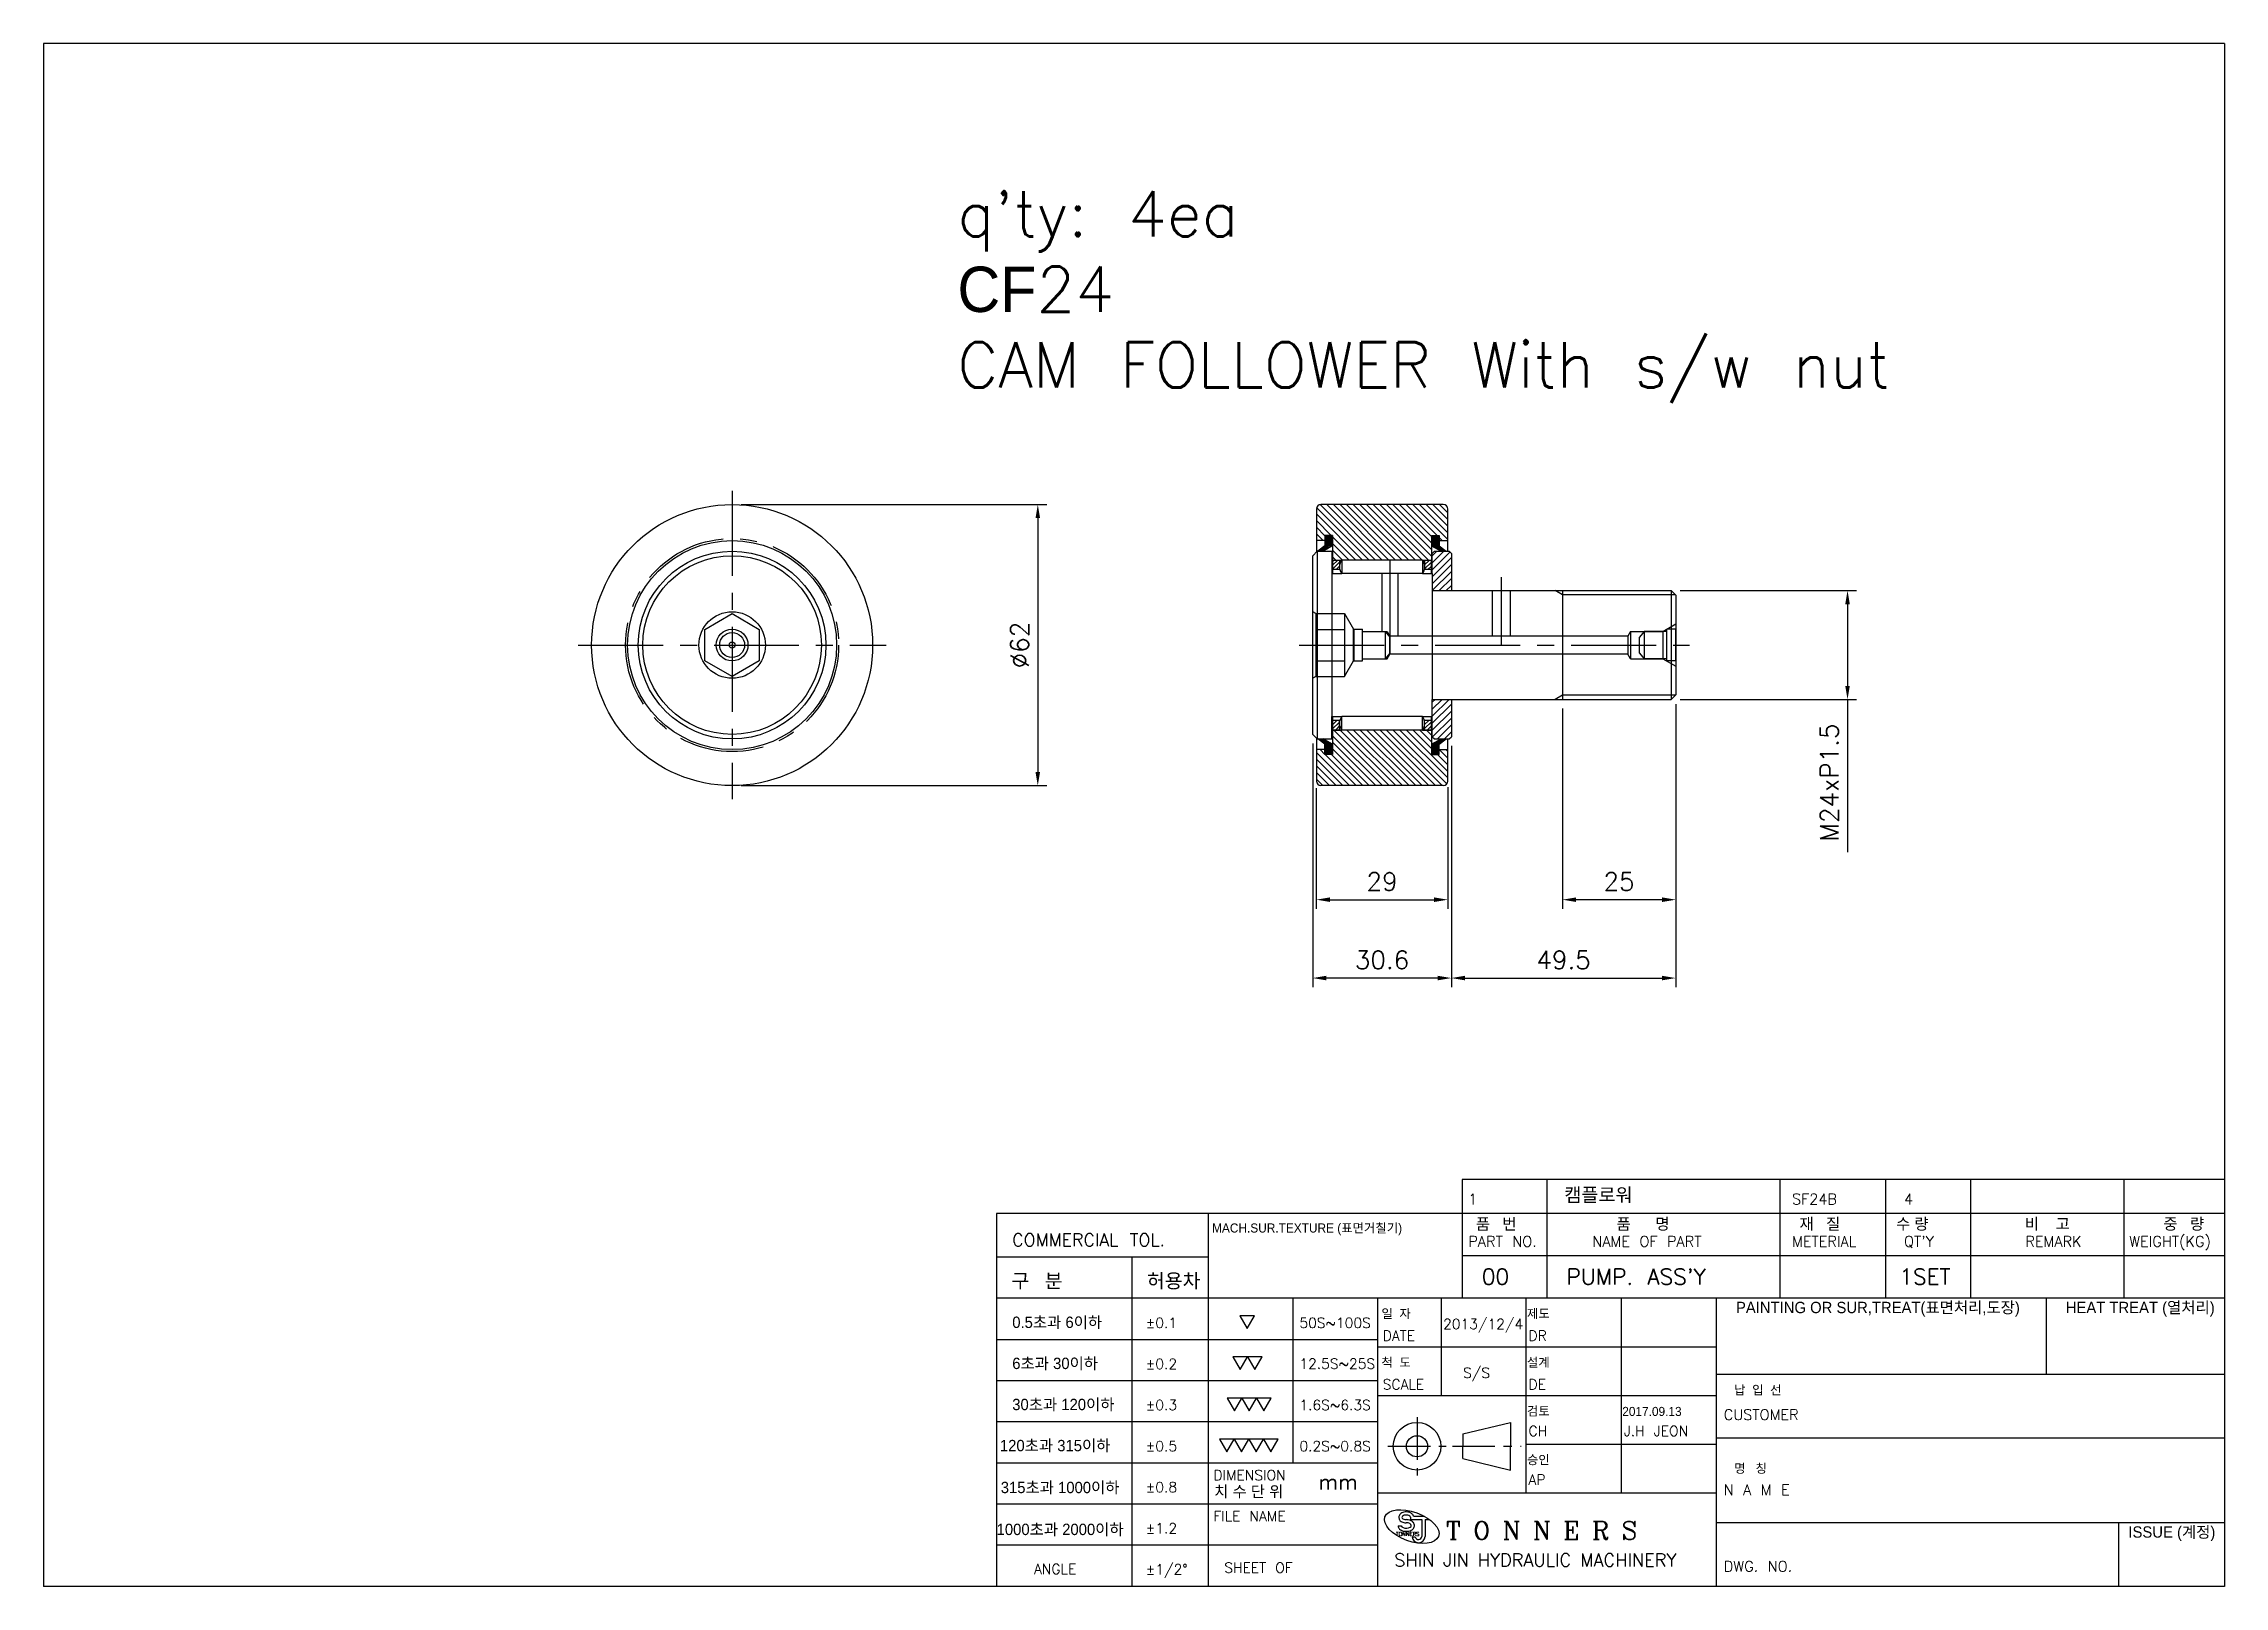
# Model space of a CAD drawing. Extents: x -2917 to 6643, y 8514 to 10799.
# Drawn here: x 5030.7 to 5511.8, y 8514.2 to 8854.4 of the extents above; entities that cross this region are included whole.
import ezdxf

# ---------------------------------------------------------------- set-up
doc = ezdxf.new("R2010")
doc.units = 0
doc.header["$LTSCALE"] = 15
doc.header["$MEASUREMENT"] = 0
doc.linetypes.add('CENTER', pattern=[2, 1.25, -0.25, 0.25, -0.25])
doc.linetypes.add('PHANTOM2', pattern=[31.75, 15.875, -3.175, 3.175, -3.175, 3.175, -3.175])
for name, color, linetype in [('1', 1, 'CENTER'), ('3', 3, 'Continuous'), ('4', 4, 'Continuous'), ('DXF0', 7, 'Continuous'), ('DXF1', 7, 'Continuous'), ('DXF4', 7, 'Continuous')]:
    doc.layers.add(name, color=color, linetype=linetype)
doc.styles.add('HSG', font='romans.shx', dxfattribs={"bigfont": 'whgtxt.shx'})
doc.styles.add('ROMANC', font='romanc', dxfattribs={"height": 2})
doc.styles.add('ROMANS', font='txt.shx', dxfattribs={"bigfont": 'whgtxt.shx'})
doc.styles.get("Standard").update_dxf_attribs({"font": 'txt.shx'})
doc.dimstyles.new('ISO-25', dxfattribs={"dimtxt": 2.5, "dimasz": 2.5, "dimexe": 1.25, "dimexo": 0.625, "dimtad": 1, "dimtoh": 1, "dimdsep": 46, "dimtxsty": 'Standard', "dimcen": 2.5, "dimclrt": 6, "dimadec": 0, "dimazin": 0, "dimtfac": 1, "dimtmove": 0, "dimatfit": 3, "dimfxl": 1, "dimarcsym": 0})

msp = doc.modelspace()

# ---------------------------------------------------------------- texts
for s, height, p in [('1', 2.335, (5345.021, 8598.466)), ('SF24B', 2.3354, (5416.432, 8598.466)), ('4', 2.335, (5441.134, 8598.466)), ('COMMERCIAL TOL.', 2.80248, (5244.379, 8589.228)), ('PART NO.', 2.3354, (5345.021, 8589.125)), ('NAME OF PART', 2.3354, (5372.376, 8589.125)), ('METERIAL', 2.3354, (5416.432, 8589.125)), ("QT'Y", 2.3354, (5441.134, 8589.125)), ('REMARK', 2.3354, (5467.912, 8589.125)), ('WEIGHT(KG)', 2.3354, (5490.827, 8589.125)), ('00', 3.5031, (5348.001, 8580.771)), ("PUMP. ASS'Y", 3.5031, (5366.684, 8580.771)), ('1SET', 3.5031, (5440.127, 8580.771)), ('%%P0.1', 2.242, (5273.843, 8571.218)), ('50S~100S', 2.242, (5307.742, 8571.218)), ('DATE', 2.242, (5326.14, 8568.387)), ('2013/12/4', 2.242, (5339.452, 8570.948)), ('DR', 2.242, (5358.302, 8568.387)), ('%%P0.2', 2.242, (5273.843, 8562.156)), ('12.5S~25S', 2.242, (5307.742, 8562.203)), ('SCALE', 2.242, (5326.14, 8557.644)), ('S/S', 2.242, (5343.852, 8560.205)), ('DE', 2.242, (5358.302, 8557.644)), ('%%P0.3', 2.242, (5273.843, 8553.095)), ('1.6S~6.3S', 2.242, (5307.742, 8553.095)), ('CUSTOMER', 2.3354, (5401.378, 8550.924)), ('%%P0.5', 2.242, (5273.843, 8544.034)), ('0.2S~0.8S', 2.242, (5307.742, 8544.034)), ('CH', 2.242, (5358.302, 8547.368)), ('J.H JEON', 2.242, (5379.321, 8547.368)), ('%%P0.8', 2.242, (5273.843, 8534.972)), ('DIMENSION', 2.242, (5288.773, 8537.636)), ('mm', 3.363, (5311.96, 8535.567)), ('AP', 2.242, (5358.302, 8536.625)), ('N A M E', 2.3354, (5401.378, 8534.348)), ('FILE NAME', 2.242, (5288.773, 8528.575)), ('%%P1.2', 2.242, (5273.843, 8525.911)), ('ANGLE', 2.242, (5249.19, 8516.94)), ('%%P1/2%%D', 2.242, (5273.843, 8516.85)), ('SHEET OF', 2.242, (5291.179, 8517.224)), ('DWG. NO.', 2.3354, (5401.378, 8517.466))]:
    msp.add_text(s, height=height).set_placement(p)
at = {"linetype": 'Continuous', "style": 'ROMANC'}
msp.add_text('T O N N E R S', height=4.00196, dxfattribs=at).set_placement((5340.082, 8524.544))
at = {"insert": (5232.296, 8821.918), "char_height": 10, "attachment_point": 1}
msp.add_mtext_dynamic_manual_height_columns("q'ty: 4ea\\P{\\fGulim|b0|i0|c129|p50;CF}24\\PCAM FOLLOWER With s/w nut", width=3759.60361, gutter_width=50, heights=[0], dxfattribs=at)
at = {"layer": '3'}
for s, height, style, p in [('TONNERS', 0.8511, 'ROMANS', (5329.057, 8525.343)), ('SHIN JIN HYDRAULIC MACHINERY', 2.86559, 'HSG', (5328.668, 8518.601))]:
    msp.add_text(s, height=height, dxfattribs=dict(at, style=style)).set_placement(p)
at = {"layer": '3', "color": 7, "attachment_point": 4}
for s, insert, char_height in [('\\f굴림|b0|i0|c129|p2;MACH.SUR.TEXTURE (표면거칠기)', (5288.478, 8592.953), 2.0007), ('\\f굴림|b0|i0|c129|p2;품   번', (5346.662, 8594.031), 2.50088), ('\\f굴림|b0|i0|c129|p2;품      명', (5377.697, 8594.031), 2.50088), ('\\f굴림|b0|i0|c129|p2;재   질', (5418.079, 8594.031), 2.50088), ('\\f굴림|b0|i0|c129|p2;수 량', (5439.394, 8594.031), 2.50088), ('\\f굴림|b0|i0|c129|p2;비    고', (5467.814, 8594.031), 2.50088), ('\\f굴림|b0|i0|c129|p2;중   량', (5498.366, 8594.031), 2.50088), ('\\f굴림|b0|i0|c129|p2;허용차', (5274.128, 8581.427), 3.12609), ('\\f굴림|b0|i0|c129|p2;구   분', (5244.235, 8581.427), 3.12609), ('\\f굴림|b0|i0|c129|p2;0.5초과 6이하', (5244.397, 8572.323), 2.50088), ('\\f굴림|b0|i0|c129|p2;일  자', (5325.844, 8574.27), 2.0007), ('\\f굴림|b0|i0|c129|p2;제도', (5357.96, 8574.27), 2.0007), ('\\f굴림|b0|i0|c129|p2;PAINTING OR SUR,TREAT(표면처리,도장)', (5404.067, 8575.347), 2.50088), ('\\f굴림|b0|i0|c129|p2;HEAT TREAT (열처리)', (5476.831, 8575.347), 2.50088), ('\\f굴림|b0|i0|c129|p2;6초과 30이하', (5244.397, 8563.261), 2.50088), ('\\f굴림|b0|i0|c129|p2;척  도', (5325.844, 8563.527), 2.0007), ('\\f굴림|b0|i0|c129|p2;설계', (5357.96, 8563.527), 2.0007), ('\\f굴림|b0|i0|c129|p2;30초과 120이하', (5244.397, 8554.2), 2.50088), ('\\f굴림|b0|i0|c129|p2;납  입  선', (5403.668, 8557.455), 2.0007), ('\\f굴림|b0|i0|c129|p2;검토', (5357.96, 8552.784), 2.0007), ('{\\fGulim|b0|i0|c129|p2;2017.09.13}', (5378.979, 8552.784), 2.0007), ('\\f굴림|b0|i0|c129|p2;120초과 315이하', (5241.678, 8545.139), 2.50088), ('\\f굴림|b0|i0|c129|p2;승인', (5357.96, 8542.042), 2.0007), ('\\f굴림|b0|i0|c129|p2;명   칭', (5403.668, 8540.161), 2.0007), ('\\f굴림|b0|i0|c129|p2;315초과 1000이하', (5241.859, 8535.896), 2.50088), ('\\f굴림|b0|i0|c129|p2;치 수 단 위', (5288.93, 8534.991), 2.50088), ('\\f굴림|b0|i0|c129|p2;1000초과 2000이하', (5240.95, 8526.654), 2.50088), ('\\f굴림|b0|i0|c129|p2;ISSUE (계정)', (5490.648, 8525.837), 2.50088)]:
    msp.add_mtext(s, dxfattribs=dict(at, insert=insert, char_height=char_height))
at = {"layer": '4', "color": 6, "linetype": 'PHANTOM2', "insert": (5366.194, 8602.062), "char_height": 3, "width": 15.95553, "attachment_point": 1}
msp.add_mtext('캠플로워', dxfattribs=at)

# ---------------------------------------------------------------- blocks, each defined once
blk = doc.blocks.new('*D337')
at = {"layer": '4', "color": 4, "linetype": 'PHANTOM2', "lineweight": -2, "transparency": 16777216}
for p, q in [((5184.59, 8752.8), (5252.03, 8752.8)), ((5250.03, 8749.8), (5250.03, 8693.8)), ((5184.59, 8690.8), (5252.03, 8690.8))]:
    blk.add_line(p, q, dxfattribs=at)
at = {"layer": '4', "color": 4, "linetype": 'PHANTOM2', "transparency": 16777216}
for points in [[(5249.53, 8749.8), (5250.53, 8749.8), (5250.03, 8752.8)], [(5249.53, 8693.8), (5250.53, 8693.8), (5250.03, 8690.8)]]:
    blk.add_solid(points, dxfattribs=at)
at = {"layer": 'Defpoints', "color": 0, "linetype": 'PHANTOM2', "transparency": 16777216}
for p in [(5182.59, 8752.8), (5182.59, 8690.8), (5250.03, 8690.8)]:
    blk.add_point(p, dxfattribs=at)
at = {"layer": '4', "color": 7, "linetype": 'PHANTOM2', "transparency": 16777216, "insert": (5246.03, 8721.8), "char_height": 4, "attachment_point": 5, "rotation": 90}
blk.add_mtext('%%C62', dxfattribs=at)
blk = doc.blocks.new('*D338')
at = {"layer": '4', "color": 4, "linetype": 'PHANTOM2', "lineweight": -2, "transparency": 16777216}
for p, q in [((5311.48, 8690.26), (5311.48, 8663.65)), ((5340.48, 8690.49), (5340.48, 8663.65)), ((5314.48, 8665.65), (5337.48, 8665.65))]:
    blk.add_line(p, q, dxfattribs=at)
at = {"layer": '4', "color": 4, "linetype": 'PHANTOM2', "transparency": 16777216}
for points in [[(5314.48, 8666.15), (5314.48, 8665.15), (5311.48, 8665.65)], [(5337.48, 8666.15), (5337.48, 8665.15), (5340.48, 8665.65)]]:
    blk.add_solid(points, dxfattribs=at)
at = {"layer": 'Defpoints', "color": 0, "linetype": 'PHANTOM2', "transparency": 16777216}
for p in [(5311.48, 8692.26), (5340.48, 8692.49), (5340.48, 8665.65)]:
    blk.add_point(p, dxfattribs=at)
at = {"layer": '4', "color": 7, "linetype": 'PHANTOM2', "transparency": 16777216, "insert": (5325.98, 8669.65), "char_height": 4, "attachment_point": 5}
blk.add_mtext('29', dxfattribs=at)
blk = doc.blocks.new('*D339')
at = {"layer": '4', "color": 4, "linetype": 'PHANTOM2', "lineweight": -2, "transparency": 16777216}
for p, q in [((5310.68, 8700.1), (5310.68, 8646.37)), ((5341.28, 8699.6), (5341.28, 8646.37)), ((5338.28, 8648.37), (5313.68, 8648.37))]:
    blk.add_line(p, q, dxfattribs=at)
at = {"layer": '4', "color": 4, "linetype": 'PHANTOM2', "transparency": 16777216}
for points in [[(5313.68, 8648.87), (5313.68, 8647.87), (5310.68, 8648.37)], [(5338.28, 8648.87), (5338.28, 8647.87), (5341.28, 8648.37)]]:
    blk.add_solid(points, dxfattribs=at)
at = {"layer": 'Defpoints', "color": 0, "linetype": 'PHANTOM2', "transparency": 16777216}
for p in [(5310.68, 8702.1), (5341.28, 8701.6), (5310.68, 8648.37)]:
    blk.add_point(p, dxfattribs=at)
at = {"layer": '4', "color": 7, "linetype": 'PHANTOM2', "transparency": 16777216, "insert": (5325.98, 8652.37), "char_height": 4, "attachment_point": 5}
blk.add_mtext('30.6', dxfattribs=at)
blk = doc.blocks.new('*D340')
at = {"layer": '4', "color": 4, "linetype": 'PHANTOM2', "lineweight": -2, "transparency": 16777216}
for p, q in [((5390.78, 8708.8), (5390.78, 8646.37)), ((5341.28, 8699.6), (5341.28, 8646.37)), ((5344.28, 8648.37), (5387.78, 8648.37))]:
    blk.add_line(p, q, dxfattribs=at)
at = {"layer": '4', "color": 4, "linetype": 'PHANTOM2', "transparency": 16777216}
for points in [[(5344.28, 8648.87), (5344.28, 8647.87), (5341.28, 8648.37)], [(5387.78, 8648.87), (5387.78, 8647.87), (5390.78, 8648.37)]]:
    blk.add_solid(points, dxfattribs=at)
at = {"layer": 'Defpoints', "color": 0, "linetype": 'PHANTOM2', "transparency": 16777216}
for p in [(5390.78, 8710.8), (5341.28, 8701.6), (5390.78, 8648.37)]:
    blk.add_point(p, dxfattribs=at)
at = {"layer": '4', "color": 7, "linetype": 'PHANTOM2', "transparency": 16777216, "insert": (5366.03, 8652.37), "char_height": 4, "attachment_point": 5}
blk.add_mtext('49.5', dxfattribs=at)
blk = doc.blocks.new('*D341')
at = {"layer": '4', "color": 4, "linetype": 'PHANTOM2', "lineweight": -2, "transparency": 16777216}
for p, q in [((5390.78, 8708.8), (5390.78, 8663.65)), ((5365.78, 8707.8), (5365.78, 8663.65)), ((5387.78, 8665.65), (5368.78, 8665.65))]:
    blk.add_line(p, q, dxfattribs=at)
at = {"layer": '4', "color": 4, "linetype": 'PHANTOM2', "transparency": 16777216}
for points in [[(5368.78, 8666.15), (5368.78, 8665.15), (5365.78, 8665.65)], [(5387.78, 8666.15), (5387.78, 8665.15), (5390.78, 8665.65)]]:
    blk.add_solid(points, dxfattribs=at)
at = {"layer": 'Defpoints', "color": 0, "linetype": 'PHANTOM2', "transparency": 16777216}
for p in [(5365.78, 8709.8), (5390.78, 8710.8), (5365.78, 8665.65)]:
    blk.add_point(p, dxfattribs=at)
at = {"layer": '4', "color": 7, "linetype": 'PHANTOM2', "transparency": 16777216, "insert": (5378.28, 8669.65), "char_height": 4, "attachment_point": 5}
blk.add_mtext('25', dxfattribs=at)
blk = doc.blocks.new('*D342')
at = {"layer": '4', "color": 4, "linetype": 'PHANTOM2', "lineweight": -2, "transparency": 16777216}
for p, q in [((5391.78, 8733.8), (5430.68, 8733.8)), ((5428.68, 8730.8), (5428.68, 8712.8)), ((5391.78, 8709.8), (5430.68, 8709.8)), ((5428.68, 8709.8), (5428.68, 8676.13))]:
    blk.add_line(p, q, dxfattribs=at)
at = {"layer": '4', "color": 4, "linetype": 'PHANTOM2', "transparency": 16777216}
for points in [[(5428.18, 8730.8), (5429.18, 8730.8), (5428.68, 8733.8)], [(5428.18, 8712.8), (5429.18, 8712.8), (5428.68, 8709.8)]]:
    blk.add_solid(points, dxfattribs=at)
at = {"layer": 'Defpoints', "color": 0, "linetype": 'PHANTOM2', "transparency": 16777216}
for p in [(5389.78, 8733.8), (5389.78, 8709.8), (5428.68, 8709.8)]:
    blk.add_point(p, dxfattribs=at)
at = {"layer": '4', "color": 7, "linetype": 'PHANTOM2', "transparency": 16777216, "insert": (5424.68, 8691.46), "char_height": 4, "attachment_point": 5, "rotation": 90}
blk.add_mtext('M24xP1.5', dxfattribs=at)

# ---------------------------------------------------------------- dimensions: what is measured, and where the dimension line sits
at = {"layer": '4', "color": 6, "linetype": 'PHANTOM2'}
for base, p1, p2, text, picture, middle in [((5250.028, 8690.797), (5182.593, 8752.797), (5182.593, 8690.797), '%%C<>', '*D337', (5246.028, 8721.797)), ((5428.677, 8709.797), (5389.785, 8733.797), (5389.785, 8709.797), 'M24xP1.5', '*D342', (5424.677, 8691.464))]:
    dim = msp.add_linear_dim(base=base, p1=p1, p2=p2, angle=90, text=text, dimstyle='ISO-25', override={"dimtxt": 4, "dimasz": 3, "dimexe": 2, "dimexo": 2, "dimgap": 2, "dimtoh": 0, "dimcen": 0, "dimclrd": 4, "dimclre": 4, "dimclrt": 7, "dimfxl": 0.5}, dxfattribs=at)
    dim.commit()
    dim.dimension.update_dxf_attribs({"geometry": picture, "text_midpoint": middle})
for base, p1, p2, picture, middle in [((5390.785, 8648.371), (5341.285, 8701.597), (5390.785, 8710.797), '*D340', (5366.035, 8652.371)), ((5365.785, 8665.652), (5390.785, 8710.797), (5365.785, 8709.797), '*D341', (5378.285, 8669.652)), ((5310.685, 8648.371), (5341.285, 8701.597), (5310.685, 8702.097), '*D339', (5325.985, 8652.371)), ((5340.485, 8665.652), (5311.485, 8692.259), (5340.485, 8692.486), '*D338', (5325.985, 8669.652))]:
    dim = msp.add_linear_dim(base=base, p1=p1, p2=p2, dimstyle='ISO-25', override={"dimtxt": 4, "dimasz": 3, "dimexe": 2, "dimexo": 2, "dimgap": 2, "dimtoh": 0, "dimcen": 0, "dimclrd": 4, "dimclre": 4, "dimclrt": 7, "dimfxl": 0.5}, dxfattribs=at)
    dim.commit()
    dim.dimension.update_dxf_attribs({"geometry": picture, "text_midpoint": middle})

# ---------------------------------------------------------------- linework, layer by layer
at = {"color": 6}
for p, q in [((5030.686, 8854.425), (5030.686, 8514.225)), ((5511.826, 8854.425), (5030.686, 8854.425)), ((5511.826, 8854.425), (5511.826, 8514.225)), ((5343.677, 8603.931), (5343.677, 8577.747)), ((5511.826, 8603.931), (5343.677, 8603.931)), ((5362.36, 8603.931), (5362.36, 8577.747)), ((5413.739, 8603.931), (5413.739, 8577.747)), ((5437.093, 8603.931), (5437.093, 8577.747)), ((5455.776, 8603.931), (5455.776, 8577.747)), ((5489.639, 8603.931), (5489.639, 8577.747)), ((5511.826, 8596.431), (5343.677, 8596.431)), ((5511.826, 8587.089), (5343.677, 8587.089)), ((5511.826, 8577.747), (5287.627, 8577.747)), ((5306.311, 8577.747), (5306.311, 8541.409)), ((5357.689, 8577.747), (5357.689, 8534.776)), ((5324.994, 8568.593), (5287.627, 8568.593)), ((5399.727, 8567.005), (5324.994, 8567.005)), ((5324.994, 8559.531), (5287.627, 8559.531)), ((5511.826, 8560.933), (5399.727, 8560.933)), ((5399.727, 8556.262), (5324.994, 8556.262)), ((5324.994, 8550.47), (5287.627, 8550.47)), ((5399.727, 8545.519), (5357.689, 8545.519)), ((5511.826, 8546.92), (5399.727, 8546.92)), ((5324.994, 8541.409), (5287.627, 8541.409)), ((5324.994, 8532.347), (5287.627, 8532.347)), ((5399.727, 8534.776), (5324.994, 8534.776)), ((5511.826, 8528.237), (5399.727, 8528.237)), ((5324.994, 8523.286), (5287.627, 8523.286)), ((5511.826, 8514.225), (5030.686, 8514.225))]:
    msp.add_line(p, q, dxfattribs=at)
at = {"color": 5}
for p, q in [((5511.826, 8596.431), (5240.919, 8596.431)), ((5240.919, 8596.431), (5240.919, 8514.225)), ((5287.627, 8596.431), (5287.627, 8514.225)), ((5270.812, 8586.809), (5270.812, 8514.225)), ((5324.994, 8577.747), (5324.994, 8514.225)), ((5339.006, 8577.747), (5339.006, 8556.262)), ((5378.708, 8577.747), (5378.708, 8534.776)), ((5399.727, 8577.747), (5399.727, 8514.225)), ((5472.491, 8577.747), (5472.491, 8560.933)), ((5488.472, 8528.237), (5488.472, 8514.225))]:
    msp.add_line(p, q, dxfattribs=at)
for p, q in [((5343.842, 8547.841), (5354.351, 8550.371)), ((5354.351, 8550.371), (5354.351, 8545.116)), ((5343.842, 8547.841), (5343.842, 8545.116)), ((5343.842, 8542.391), (5343.842, 8545.116)), ((5354.351, 8539.861), (5354.351, 8545.116)), ((5343.842, 8542.391), (5354.351, 8539.861))]:
    msp.add_line(p, q)
at = {"color": 1, "linetype": 'CENTER'}
msp.add_circle((5182.593, 8721.797), 23.5, dxfattribs=at)
for radius in [5.255, 2.335]:
    msp.add_circle((5333.695, 8545.116), radius)
at = {"layer": '1', "ltscale": 0.5}
for p, q in [((5333.695, 8551.538), (5333.695, 8538.694)), ((5327.273, 8545.116), (5340.117, 8545.116)), ((5341.506, 8545.116), (5356.686, 8545.116))]:
    msp.add_line(p, q, dxfattribs=at)
at = {"layer": '3'}
for p, q in [((5329.516, 8527.561), (5330.211, 8527.561)), ((5332.261, 8529.448), (5332.261, 8529.002)), ((5332.261, 8529.002), (5334.774, 8529.002)), ((5332.917, 8529.689), (5335.313, 8529.689)), ((5334.774, 8529.002), (5334.774, 8525.23)), ((5335.46, 8529.002), (5335.46, 8525.23)), ((5335.46, 8529.002), (5336.394, 8529.002)), ((5332.61, 8525.136), (5333.303, 8525.136))]:
    msp.add_line(p, q, dxfattribs=at)
for radius, start, end in [(1.429, 185.98083, 357.76872), (0.744, 191.54669, 355.71065)]:
    msp.add_arc((5334.032, 8525.285), radius, start, end, dxfattribs=at)
msp.add_ellipse((5332.533, 8527.401), major_axis=(-5.912, 2.152), ratio=0.5151515, dxfattribs=at)
for centre, major_axis, ratio, start_param, end_param in [((5331.318, 8527.647), (1.119, 0), 0.5368755, 3.2849402, 7.8539816), ((5331.318, 8529.448), (-0.944, 0), 0.5454545, 3.1415927, 7.8544861)]:
    msp.add_ellipse(centre, major_axis=major_axis, ratio=ratio, start_param=start_param, end_param=end_param, dxfattribs=at)
for points, knots in [([(5332.917, 8529.689), (5332.914, 8529.703), (5332.91, 8529.717), (5332.869, 8529.853), (5332.81, 8529.961), (5332.674, 8530.144), (5332.596, 8530.22), (5332.433, 8530.347), (5332.347, 8530.4), (5332.081, 8530.531), (5331.894, 8530.587), (5331.508, 8530.65), (5331.31, 8530.657), (5330.919, 8530.624), (5330.727, 8530.584), (5330.411, 8530.466), (5330.283, 8530.402), (5330.069, 8530.247), (5329.98, 8530.166), (5329.838, 8529.98), (5329.782, 8529.882), (5329.708, 8529.671), (5329.688, 8529.56), (5329.688, 8529.448), (5329.688, 8529.349), (5329.703, 8529.25), (5329.761, 8529.066), (5329.801, 8528.982), (5329.897, 8528.833), (5329.952, 8528.768), (5330.124, 8528.598), (5330.251, 8528.515), (5330.514, 8528.385), (5330.652, 8528.339), (5330.935, 8528.273), (5331.08, 8528.255), (5331.256, 8528.248), (5331.287, 8528.247), (5331.318, 8528.247)], [3.2796202, 3.2796202, 3.2796202, 3.2796202, 3.3049469, 3.3049469, 3.5277991, 3.5277991, 3.7506513, 3.7506513, 3.9735035, 3.9735035, 4.4202156, 4.4202156, 4.8669277, 4.8669277, 5.3136398, 5.3136398, 5.6362606, 5.6362606, 5.8878686, 5.8878686, 6.0940976, 6.0940976, 6.2831853, 6.2831853, 6.2831853, 6.451458, 6.451458, 6.6197306, 6.6197306, 6.7880033, 6.7880033, 7.1200511, 7.1200511, 7.4520989, 7.4520989, 7.7841468, 7.7841468, 7.8539874, 7.8539874, 7.8539874, 7.8539874]), ([(5329.516, 8527.561), (5329.523, 8527.486), (5329.538, 8527.413), (5329.589, 8527.247), (5329.632, 8527.159), (5329.733, 8527.002), (5329.79, 8526.933), (5329.974, 8526.752), (5330.11, 8526.662), (5330.396, 8526.52), (5330.547, 8526.468), (5330.858, 8526.394), (5331.018, 8526.371), (5331.425, 8526.351), (5331.673, 8526.371), (5332.087, 8526.466), (5332.258, 8526.525), (5332.542, 8526.674), (5332.66, 8526.754), (5332.85, 8526.936), (5332.927, 8527.03), (5333.051, 8527.252), (5333.097, 8527.381), (5333.132, 8527.655), (5333.12, 8527.798), (5333.046, 8528.057), (5332.984, 8528.173), (5332.84, 8528.371), (5332.757, 8528.453), (5332.581, 8528.592), (5332.487, 8528.65), (5332.198, 8528.795), (5331.992, 8528.857), (5331.627, 8528.921), (5331.472, 8528.934), (5331.318, 8528.934)], [6.3289612, 6.3289612, 6.3289612, 6.3289612, 6.4490061, 6.4490061, 6.6148269, 6.6148269, 6.7806476, 6.7806476, 7.1075597, 7.1075597, 7.4344718, 7.4344718, 7.7613839, 7.7613839, 8.2575558, 8.2575558, 8.6280926, 8.6280926, 8.9124739, 8.9124739, 9.134214, 9.134214, 9.3559541, 9.3559541, 9.5776942, 9.5776942, 9.7994343, 9.7994343, 10.0211744, 10.0211744, 10.2429145, 10.2429145, 10.6832391, 10.6832391, 10.9955679, 10.9955679, 10.9955679, 10.9955679])]:
    msp.add_open_spline(points, degree=3, knots=knots, dxfattribs=at)
at = {"layer": '4', "color": 5}
for p, q in [((5287.627, 8586.809), (5240.919, 8586.809)), ((5287.627, 8577.747), (5240.919, 8577.747)), ((5287.627, 8568.593), (5240.919, 8568.593)), ((5287.627, 8559.531), (5240.919, 8559.531)), ((5287.627, 8550.47), (5240.919, 8550.47)), ((5287.627, 8541.409), (5240.919, 8541.409)), ((5287.627, 8532.347), (5240.919, 8532.347)), ((5287.627, 8523.286), (5240.919, 8523.286))]:
    msp.add_line(p, q, dxfattribs=at)
at = {"layer": '4'}
for points in [[(5296.254, 8571.074), (5297.872, 8573.877), (5294.636, 8573.877)], [(5294.654, 8562.013), (5296.272, 8564.815), (5293.036, 8564.815)], [(5297.89, 8562.013), (5299.508, 8564.815), (5296.272, 8564.815)], [(5293.41, 8552.952), (5295.028, 8555.754), (5291.792, 8555.754)], [(5296.646, 8552.952), (5298.264, 8555.754), (5295.028, 8555.754)], [(5299.882, 8552.952), (5301.5, 8555.754), (5298.264, 8555.754)], [(5291.773, 8543.89), (5293.391, 8546.693), (5290.155, 8546.693)], [(5295.009, 8543.89), (5296.627, 8546.693), (5293.391, 8546.693)], [(5298.245, 8543.89), (5299.863, 8546.693), (5296.627, 8546.693)], [(5301.481, 8543.89), (5303.099, 8546.693), (5299.863, 8546.693)]]:
    msp.add_lwpolyline(points, close=True, dxfattribs=at)
at = {"layer": 'DXF0', "color": 3, "linetype": 'Continuous'}
for p, q in [((5319.664, 8725.297), (5321.685, 8725.297)), ((5319.664, 8718.297), (5319.664, 8725.297)), ((5319.751, 8725.297), (5319.751, 8718.297)), ((5321.685, 8718.297), (5321.685, 8725.297)), ((5321.685, 8724.797), (5326.685, 8724.797)), ((5321.685, 8724.797), (5327.107, 8724.797)), ((5326.685, 8724.797), (5327.685, 8723.547)), ((5326.685, 8724.797), (5326.685, 8718.797)), ((5327.685, 8723.797), (5327.685, 8719.797)), ((5327.685, 8720.047), (5327.685, 8723.547)), ((5380.785, 8724.797), (5387.919, 8724.797)), ((5383.785, 8724.797), (5382.785, 8723.547)), ((5382.785, 8720.047), (5382.785, 8723.547)), ((5388.785, 8724.797), (5383.785, 8724.797)), ((5383.785, 8724.797), (5383.785, 8718.797)), ((5387.919, 8724.797), (5387.919, 8718.797)), ((5390.785, 8725.297), (5388.785, 8725.297)), ((5388.785, 8718.297), (5388.785, 8725.297)), ((5390.785, 8718.297), (5390.785, 8725.297)), ((5319.664, 8718.297), (5321.685, 8718.297)), ((5321.685, 8718.797), (5326.685, 8718.797)), ((5321.685, 8718.797), (5326.685, 8718.797)), ((5321.685, 8718.797), (5327.107, 8718.797)), ((5327.685, 8720.047), (5326.685, 8718.797)), ((5380.785, 8718.797), (5387.919, 8718.797)), ((5382.785, 8720.047), (5383.785, 8718.797)), ((5388.785, 8718.797), (5383.785, 8718.797)), ((5388.785, 8718.797), (5383.785, 8718.797)), ((5390.785, 8718.297), (5388.785, 8718.297))]:
    msp.add_line(p, q, dxfattribs=at)
for radius in [3.5, 2.75, 0.67]:
    msp.add_circle((5182.593, 8721.797), radius, dxfattribs=at)
at = {"layer": 'DXF1', "color": 3, "linetype": 'CENTER'}
for p, q in [((5182.593, 8755.797), (5182.593, 8687.797)), ((5327.685, 8740.547), (5327.685, 8721.797)), ((5352.285, 8736.797), (5352.285, 8721.797)), ((5148.593, 8721.797), (5216.593, 8721.797)), ((5307.685, 8721.797), (5393.785, 8721.797))]:
    msp.add_line(p, q, dxfattribs=at)
at = {"layer": 'DXF1', "color": 4, "linetype": 'Continuous'}
for p, q in [((5311.538, 8752.121), (5323.112, 8740.547)), ((5312.334, 8752.786), (5324.573, 8740.547)), ((5313.784, 8752.797), (5326.034, 8740.547)), ((5315.246, 8752.797), (5327.496, 8740.547)), ((5316.707, 8752.797), (5328.957, 8740.547)), ((5318.168, 8752.797), (5330.418, 8740.547)), ((5319.63, 8752.797), (5331.88, 8740.547)), ((5321.091, 8752.797), (5333.341, 8740.547)), ((5322.553, 8752.797), (5334.803, 8740.547)), ((5324.014, 8752.797), (5336.264, 8740.547)), ((5325.475, 8752.797), (5336.885, 8741.388)), ((5326.937, 8752.797), (5336.885, 8742.849)), ((5328.398, 8752.797), (5336.885, 8744.311)), ((5329.859, 8752.797), (5336.885, 8745.772)), ((5331.321, 8752.797), (5338.171, 8745.947)), ((5332.782, 8752.797), (5340.485, 8745.095)), ((5334.243, 8752.797), (5340.485, 8746.556)), ((5335.705, 8752.797), (5340.485, 8748.017)), ((5337.166, 8752.797), (5340.485, 8749.479)), ((5338.627, 8752.797), (5340.485, 8750.94)), ((5311.485, 8750.713), (5321.65, 8740.547)), ((5311.485, 8749.252), (5314.789, 8745.947)), ((5311.485, 8747.79), (5313.385, 8745.89)), ((5311.485, 8746.329), (5312.966, 8744.847)), ((5311.485, 8744.868), (5311.505, 8744.847)), ((5311.852, 8742.497), (5311.931, 8742.577)), ((5312.152, 8742.497), (5313.151, 8743.496)), ((5312.453, 8742.497), (5315.085, 8745.13)), ((5312.753, 8742.497), (5315.085, 8744.829)), ((5313.164, 8742.608), (5315.085, 8744.529)), ((5313.385, 8744.331), (5315.001, 8745.947)), ((5313.385, 8744.632), (5314.7, 8745.947)), ((5313.385, 8744.932), (5314.4, 8745.947)), ((5313.385, 8745.233), (5314.099, 8745.947)), ((5313.385, 8745.533), (5313.799, 8745.947)), ((5313.385, 8745.834), (5313.498, 8745.947)), ((5313.385, 8744.031), (5315.085, 8745.731)), ((5313.385, 8743.73), (5315.085, 8745.43)), ((5313.838, 8742.981), (5315.085, 8744.228)), ((5314.512, 8743.355), (5315.085, 8743.928)), ((5315.085, 8745.652), (5320.189, 8740.547)), ((5315.085, 8744.19), (5318.728, 8740.547)), ((5315.085, 8742.729), (5317.266, 8740.547)), ((5336.885, 8744.275), (5338.558, 8745.947)), ((5336.885, 8744.575), (5338.257, 8745.947)), ((5336.885, 8744.876), (5337.957, 8745.947)), ((5336.885, 8745.176), (5337.656, 8745.947)), ((5336.885, 8745.477), (5337.356, 8745.947)), ((5336.885, 8745.777), (5337.055, 8745.947)), ((5336.885, 8743.974), (5338.585, 8745.674)), ((5336.885, 8743.673), (5338.585, 8745.373)), ((5337.065, 8739.94), (5339.622, 8742.497)), ((5337.065, 8741.478), (5338.084, 8742.497)), ((5337.077, 8743.566), (5338.585, 8745.073)), ((5337.271, 8743.458), (5338.585, 8744.772)), ((5337.464, 8743.351), (5338.585, 8744.472)), ((5337.658, 8743.244), (5338.585, 8744.171)), ((5337.851, 8743.137), (5338.585, 8743.871)), ((5338.044, 8743.03), (5338.643, 8743.629)), ((5338.238, 8742.923), (5338.814, 8743.499)), ((5338.431, 8742.815), (5338.986, 8743.37)), ((5338.585, 8745.533), (5339.271, 8744.847)), ((5338.624, 8742.708), (5339.157, 8743.241)), ((5338.818, 8742.601), (5339.329, 8743.112)), ((5339.014, 8742.497), (5339.5, 8742.983)), ((5339.315, 8742.497), (5339.671, 8742.854)), ((5339.616, 8742.497), (5339.843, 8742.725)), ((5339.916, 8742.497), (5340.014, 8742.595)), ((5315.085, 8741.268), (5315.805, 8740.547)), ((5315.085, 8739.425), (5316.132, 8740.472)), ((5315.085, 8740.306), (5315.251, 8740.472)), ((5315.085, 8738.545), (5316.585, 8740.045)), ((5315.868, 8738.447), (5316.585, 8739.165)), ((5335.385, 8739.477), (5336.38, 8740.472)), ((5335.385, 8740.358), (5335.499, 8740.472)), ((5335.385, 8738.597), (5336.885, 8740.097)), ((5336.116, 8738.447), (5336.885, 8739.217)), ((5337.065, 8738.402), (5340.972, 8742.31)), ((5337.065, 8736.864), (5341.285, 8741.084)), ((5337.065, 8735.326), (5341.285, 8739.546)), ((5337.074, 8733.797), (5341.285, 8738.008)), ((5338.612, 8733.797), (5341.285, 8736.47)), ((5340.15, 8733.797), (5341.285, 8734.932)), ((5337.065, 8706.105), (5340.757, 8709.797)), ((5337.065, 8707.643), (5339.219, 8709.797)), ((5337.065, 8709.181), (5337.681, 8709.797)), ((5337.065, 8704.567), (5341.285, 8708.787)), ((5315.085, 8704.211), (5316.021, 8705.147)), ((5315.085, 8705.092), (5315.14, 8705.147)), ((5315.085, 8703.331), (5316.585, 8704.831)), ((5315.756, 8703.122), (5316.585, 8703.951)), ((5335.385, 8704.263), (5336.269, 8705.147)), ((5335.385, 8705.144), (5335.388, 8705.147)), ((5335.385, 8703.383), (5336.885, 8704.883)), ((5336.004, 8703.122), (5336.885, 8704.003)), ((5337.065, 8703.029), (5341.285, 8707.249)), ((5337.118, 8701.544), (5341.285, 8705.711)), ((5338.209, 8701.097), (5341.285, 8704.173)), ((5311.881, 8701.055), (5311.923, 8701.097)), ((5312.053, 8700.926), (5312.224, 8701.097)), ((5312.224, 8700.797), (5312.524, 8701.097)), ((5312.395, 8700.668), (5312.825, 8701.097)), ((5312.567, 8700.539), (5313.068, 8701.04)), ((5312.738, 8700.41), (5313.262, 8700.933)), ((5312.91, 8700.281), (5313.455, 8700.826)), ((5313.081, 8700.151), (5313.648, 8700.719)), ((5313.252, 8700.022), (5313.842, 8700.612)), ((5313.385, 8699.854), (5314.035, 8700.504)), ((5313.385, 8699.554), (5314.228, 8700.397)), ((5313.385, 8699.253), (5314.422, 8700.29)), ((5313.385, 8698.953), (5314.615, 8700.183)), ((5313.385, 8698.652), (5314.808, 8700.076)), ((5313.385, 8698.352), (5315.002, 8699.968)), ((5313.385, 8698.051), (5315.085, 8699.751)), ((5313.385, 8697.751), (5315.085, 8699.451)), ((5313.582, 8697.647), (5315.085, 8699.15)), ((5315.085, 8701.811), (5326.098, 8690.797)), ((5315.085, 8700.35), (5324.637, 8690.797)), ((5315.31, 8703.047), (5327.56, 8690.797)), ((5316.771, 8703.047), (5329.021, 8690.797)), ((5318.232, 8703.047), (5330.482, 8690.797)), ((5319.694, 8703.047), (5331.944, 8690.797)), ((5321.155, 8703.047), (5333.405, 8690.797)), ((5322.616, 8703.047), (5334.866, 8690.797)), ((5324.078, 8703.047), (5336.328, 8690.797)), ((5325.539, 8703.047), (5337.789, 8690.797)), ((5327.001, 8703.047), (5339.251, 8690.797)), ((5328.462, 8703.047), (5340.296, 8691.213)), ((5329.923, 8703.047), (5340.485, 8692.486)), ((5331.385, 8703.047), (5340.485, 8693.947)), ((5332.846, 8703.047), (5336.885, 8699.009)), ((5334.307, 8703.047), (5336.885, 8700.47)), ((5335.769, 8703.047), (5336.885, 8701.931)), ((5336.885, 8698.295), (5339.687, 8701.097)), ((5336.885, 8698.595), (5339.387, 8701.097)), ((5336.885, 8698.896), (5339.086, 8701.097)), ((5336.885, 8699.196), (5338.514, 8700.825)), ((5336.885, 8699.497), (5337.839, 8700.452)), ((5336.885, 8699.798), (5337.165, 8700.078)), ((5336.885, 8697.994), (5338.585, 8699.694)), ((5336.885, 8697.694), (5338.585, 8699.394)), ((5337.139, 8697.647), (5338.585, 8699.093)), ((5339.51, 8700.62), (5339.988, 8701.097)), ((5339.747, 8701.097), (5341.285, 8702.635)), ((5311.485, 8698.104), (5318.792, 8690.797)), ((5311.485, 8696.643), (5317.33, 8690.797)), ((5311.485, 8695.181), (5315.869, 8690.797)), ((5312.303, 8698.747), (5313.385, 8697.666)), ((5313.403, 8697.647), (5320.253, 8690.797)), ((5313.883, 8697.647), (5315.085, 8698.85)), ((5314.183, 8697.647), (5315.085, 8698.549)), ((5314.484, 8697.647), (5315.085, 8698.248)), ((5314.784, 8697.647), (5315.085, 8697.948)), ((5314.864, 8697.647), (5321.714, 8690.797)), ((5315.085, 8698.888), (5323.176, 8690.797)), ((5337.439, 8697.647), (5338.585, 8698.793)), ((5337.74, 8697.647), (5338.585, 8698.492)), ((5338.04, 8697.647), (5338.585, 8698.192)), ((5338.246, 8697.647), (5340.485, 8695.409)), ((5338.341, 8697.647), (5338.585, 8697.891)), ((5338.607, 8698.747), (5340.485, 8696.87)), ((5340.069, 8698.747), (5340.485, 8698.331)), ((5311.485, 8693.72), (5314.408, 8690.797)), ((5311.485, 8692.259), (5312.946, 8690.797))]:
    msp.add_line(p, q, dxfattribs=at)
at = {"layer": 'DXF1', "linetype": 'Continuous'}
for p, q in [((5339.485, 8752.797), (5312.485, 8752.797)), ((5311.485, 8751.797), (5311.485, 8742.297)), ((5340.485, 8742.497), (5340.485, 8751.797)), ((5310.685, 8741.497), (5311.685, 8742.497)), ((5313.385, 8744.847), (5311.485, 8744.847)), ((5311.685, 8742.497), (5314.895, 8742.497)), ((5311.685, 8742.497), (5311.685, 8701.097)), ((5313.385, 8743.672), (5311.826, 8742.497)), ((5315.085, 8743.672), (5312.965, 8742.497)), ((5315.085, 8745.947), (5313.385, 8745.947)), ((5313.385, 8745.947), (5313.385, 8743.672)), ((5314.895, 8742.497), (5314.895, 8737.547)), ((5315.085, 8745.947), (5315.085, 8740.472)), ((5336.885, 8745.947), (5336.885, 8740.472)), ((5336.885, 8745.947), (5338.585, 8745.947)), ((5336.885, 8743.672), (5339.005, 8742.497)), ((5337.065, 8741.997), (5337.565, 8742.497)), ((5337.565, 8742.497), (5340.785, 8742.497)), ((5338.585, 8745.947), (5338.585, 8743.672)), ((5338.585, 8744.847), (5340.485, 8744.847)), ((5338.585, 8743.672), (5340.144, 8742.497)), ((5340.785, 8742.497), (5341.285, 8741.997)), ((5310.685, 8702.097), (5310.685, 8741.497)), ((5314.895, 8737.547), (5314.895, 8706.047)), ((5314.895, 8737.547), (5317.085, 8737.547)), ((5315.085, 8740.547), (5317.085, 8740.547)), ((5315.085, 8740.472), (5315.085, 8737.547)), ((5317.031, 8740.472), (5315.085, 8740.472)), ((5316.658, 8738.447), (5315.085, 8738.447)), ((5316.585, 8740.472), (5316.585, 8738.447)), ((5334.885, 8740.547), (5317.085, 8740.547)), ((5317.085, 8740.547), (5317.085, 8737.547)), ((5334.885, 8737.547), (5317.085, 8737.547)), ((5334.885, 8740.547), (5334.885, 8737.547)), ((5334.885, 8740.547), (5336.885, 8740.547)), ((5334.885, 8737.547), (5337.065, 8737.547)), ((5336.885, 8740.472), (5334.939, 8740.472)), ((5336.885, 8738.447), (5335.312, 8738.447)), ((5335.385, 8740.472), (5335.385, 8738.447)), ((5336.885, 8737.547), (5336.885, 8740.472)), ((5337.065, 8737.547), (5337.065, 8741.997)), ((5337.065, 8737.547), (5337.065, 8733.797)), ((5341.285, 8741.997), (5341.285, 8733.797)), ((5337.065, 8733.797), (5337.065, 8709.797)), ((5337.065, 8733.797), (5389.785, 8733.797)), ((5365.785, 8733.797), (5365.785, 8709.797)), ((5389.785, 8733.797), (5389.785, 8709.797)), ((5389.785, 8733.797), (5390.785, 8732.797)), ((5390.785, 8732.797), (5390.785, 8710.797)), ((5176.593, 8725.262), (5182.593, 8728.726)), ((5182.593, 8728.726), (5188.593, 8725.262)), ((5176.593, 8718.333), (5176.593, 8725.262)), ((5188.593, 8725.262), (5188.593, 8718.333)), ((5182.593, 8714.869), (5176.593, 8718.333)), ((5188.593, 8718.333), (5182.593, 8714.869)), ((5337.065, 8709.797), (5389.785, 8709.797)), ((5337.065, 8706.047), (5337.065, 8709.797)), ((5341.285, 8709.797), (5341.285, 8701.597)), ((5389.785, 8709.797), (5390.785, 8710.797)), ((5314.895, 8706.047), (5317.085, 8706.047)), ((5314.895, 8701.097), (5314.895, 8706.047)), ((5315.085, 8706.047), (5315.085, 8703.122)), ((5316.658, 8705.147), (5315.085, 8705.147)), ((5316.585, 8703.122), (5316.585, 8705.147)), ((5334.885, 8706.047), (5317.085, 8706.047)), ((5317.085, 8703.047), (5317.085, 8706.047)), ((5334.885, 8703.047), (5334.885, 8706.047)), ((5334.885, 8706.047), (5337.065, 8706.047)), ((5336.885, 8705.147), (5335.312, 8705.147)), ((5335.385, 8703.122), (5335.385, 8705.147)), ((5336.885, 8703.122), (5336.885, 8706.047)), ((5337.065, 8701.597), (5337.065, 8706.047)), ((5310.685, 8702.097), (5311.685, 8701.097)), ((5311.485, 8701.297), (5311.485, 8691.797)), ((5311.685, 8701.097), (5314.895, 8701.097)), ((5313.385, 8699.922), (5311.826, 8701.097)), ((5315.085, 8699.922), (5312.965, 8701.097)), ((5313.385, 8697.647), (5313.385, 8699.922)), ((5315.085, 8703.122), (5317.031, 8703.122)), ((5315.085, 8703.122), (5315.085, 8697.647)), ((5315.085, 8703.047), (5317.085, 8703.047)), ((5334.885, 8703.047), (5317.085, 8703.047)), ((5334.885, 8703.047), (5336.885, 8703.047)), ((5334.939, 8703.122), (5336.885, 8703.122)), ((5336.885, 8703.122), (5336.885, 8697.647)), ((5336.885, 8699.922), (5339.005, 8701.097)), ((5337.065, 8701.597), (5337.565, 8701.097)), ((5337.565, 8701.097), (5340.785, 8701.097)), ((5338.585, 8699.922), (5340.144, 8701.097)), ((5338.585, 8697.647), (5338.585, 8699.922)), ((5340.485, 8691.797), (5340.485, 8701.097)), ((5340.785, 8701.097), (5341.285, 8701.597)), ((5313.385, 8698.747), (5311.485, 8698.747)), ((5315.085, 8697.647), (5313.385, 8697.647)), ((5336.885, 8697.647), (5338.585, 8697.647)), ((5338.585, 8698.747), (5340.485, 8698.747)), ((5339.485, 8690.797), (5312.485, 8690.797))]:
    msp.add_line(p, q, dxfattribs=at)
at = {"layer": 'DXF1', "color": 2, "linetype": 'Continuous'}
for p, q in [((5325.935, 8737.547), (5325.935, 8724.797)), ((5329.435, 8737.547), (5329.435, 8723.797)), ((5350.285, 8733.797), (5350.285, 8723.797)), ((5354.285, 8733.797), (5354.285, 8723.797)), ((5311.385, 8728.726), (5310.685, 8729.13)), ((5311.385, 8728.726), (5317.685, 8728.726)), ((5311.385, 8728.726), (5311.385, 8714.869)), ((5317.685, 8728.726), (5319.664, 8725.297)), ((5317.685, 8728.726), (5317.685, 8714.869)), ((5311.385, 8725.262), (5317.685, 8725.262)), ((5380.207, 8723.797), (5327.685, 8723.797)), ((5311.385, 8718.333), (5317.685, 8718.333)), ((5317.685, 8714.869), (5319.664, 8718.297)), ((5380.207, 8719.797), (5327.685, 8719.797)), ((5311.385, 8714.869), (5310.685, 8714.465)), ((5311.385, 8714.869), (5317.685, 8714.869))]:
    msp.add_line(p, q, dxfattribs=at)
at = {"layer": 'DXF1', "color": 1, "linetype": 'Continuous'}
for p, q in [((5365.785, 8732.877), (5364.191, 8733.797)), ((5390.705, 8732.877), (5365.785, 8732.877)), ((5365.785, 8710.717), (5364.191, 8709.797)), ((5390.705, 8710.717), (5365.785, 8710.717))]:
    msp.add_line(p, q, dxfattribs=at)
at = {"layer": 'DXF1', "linetype": 'Continuous'}
for radius in [31, 23.05, 20.7, 19.7, 7.332]:
    msp.add_circle((5182.593, 8721.797), radius, dxfattribs=at)
for centre, radius, start, end in [((5312.485, 8751.797), 1, 90, 180), ((5339.485, 8751.797), 1, 0, 90), ((5319.085, 8739.047), 2.5, 143.1301, 216.8699), ((5332.885, 8739.047), 2.5, 323.1301, 36.8699), ((5319.085, 8704.547), 2.5, 143.1301, 216.8699), ((5332.885, 8704.547), 2.5, 323.1301, 36.8699), ((5312.485, 8691.797), 1, 180, 270), ((5339.485, 8691.797), 1, 270, 0)]:
    msp.add_arc(centre, radius, start, end, dxfattribs=at)
at = {"layer": 'DXF4', "color": 6, "linetype": 'Continuous'}
for p, q in [((5327.107, 8724.797), (5327.685, 8723.797)), ((5380.785, 8724.797), (5380.207, 8723.797)), ((5380.207, 8723.797), (5380.207, 8719.797)), ((5380.785, 8724.797), (5380.785, 8718.797)), ((5387.919, 8724.797), (5390.785, 8726.452)), ((5327.107, 8718.797), (5327.685, 8719.797)), ((5380.785, 8718.797), (5380.207, 8719.797)), ((5387.919, 8718.797), (5390.785, 8717.143))]:
    msp.add_line(p, q, dxfattribs=at)

msp.set_redraw_order([(e.dxf.handle, doc.entitydb.next_handle()) for e in msp.query("TEXT MTEXT ATTDEF DIMENSION ARC_DIMENSION")])  # texts and dimensions are drawn at this point

doc.saveas('drawing.dxf')
